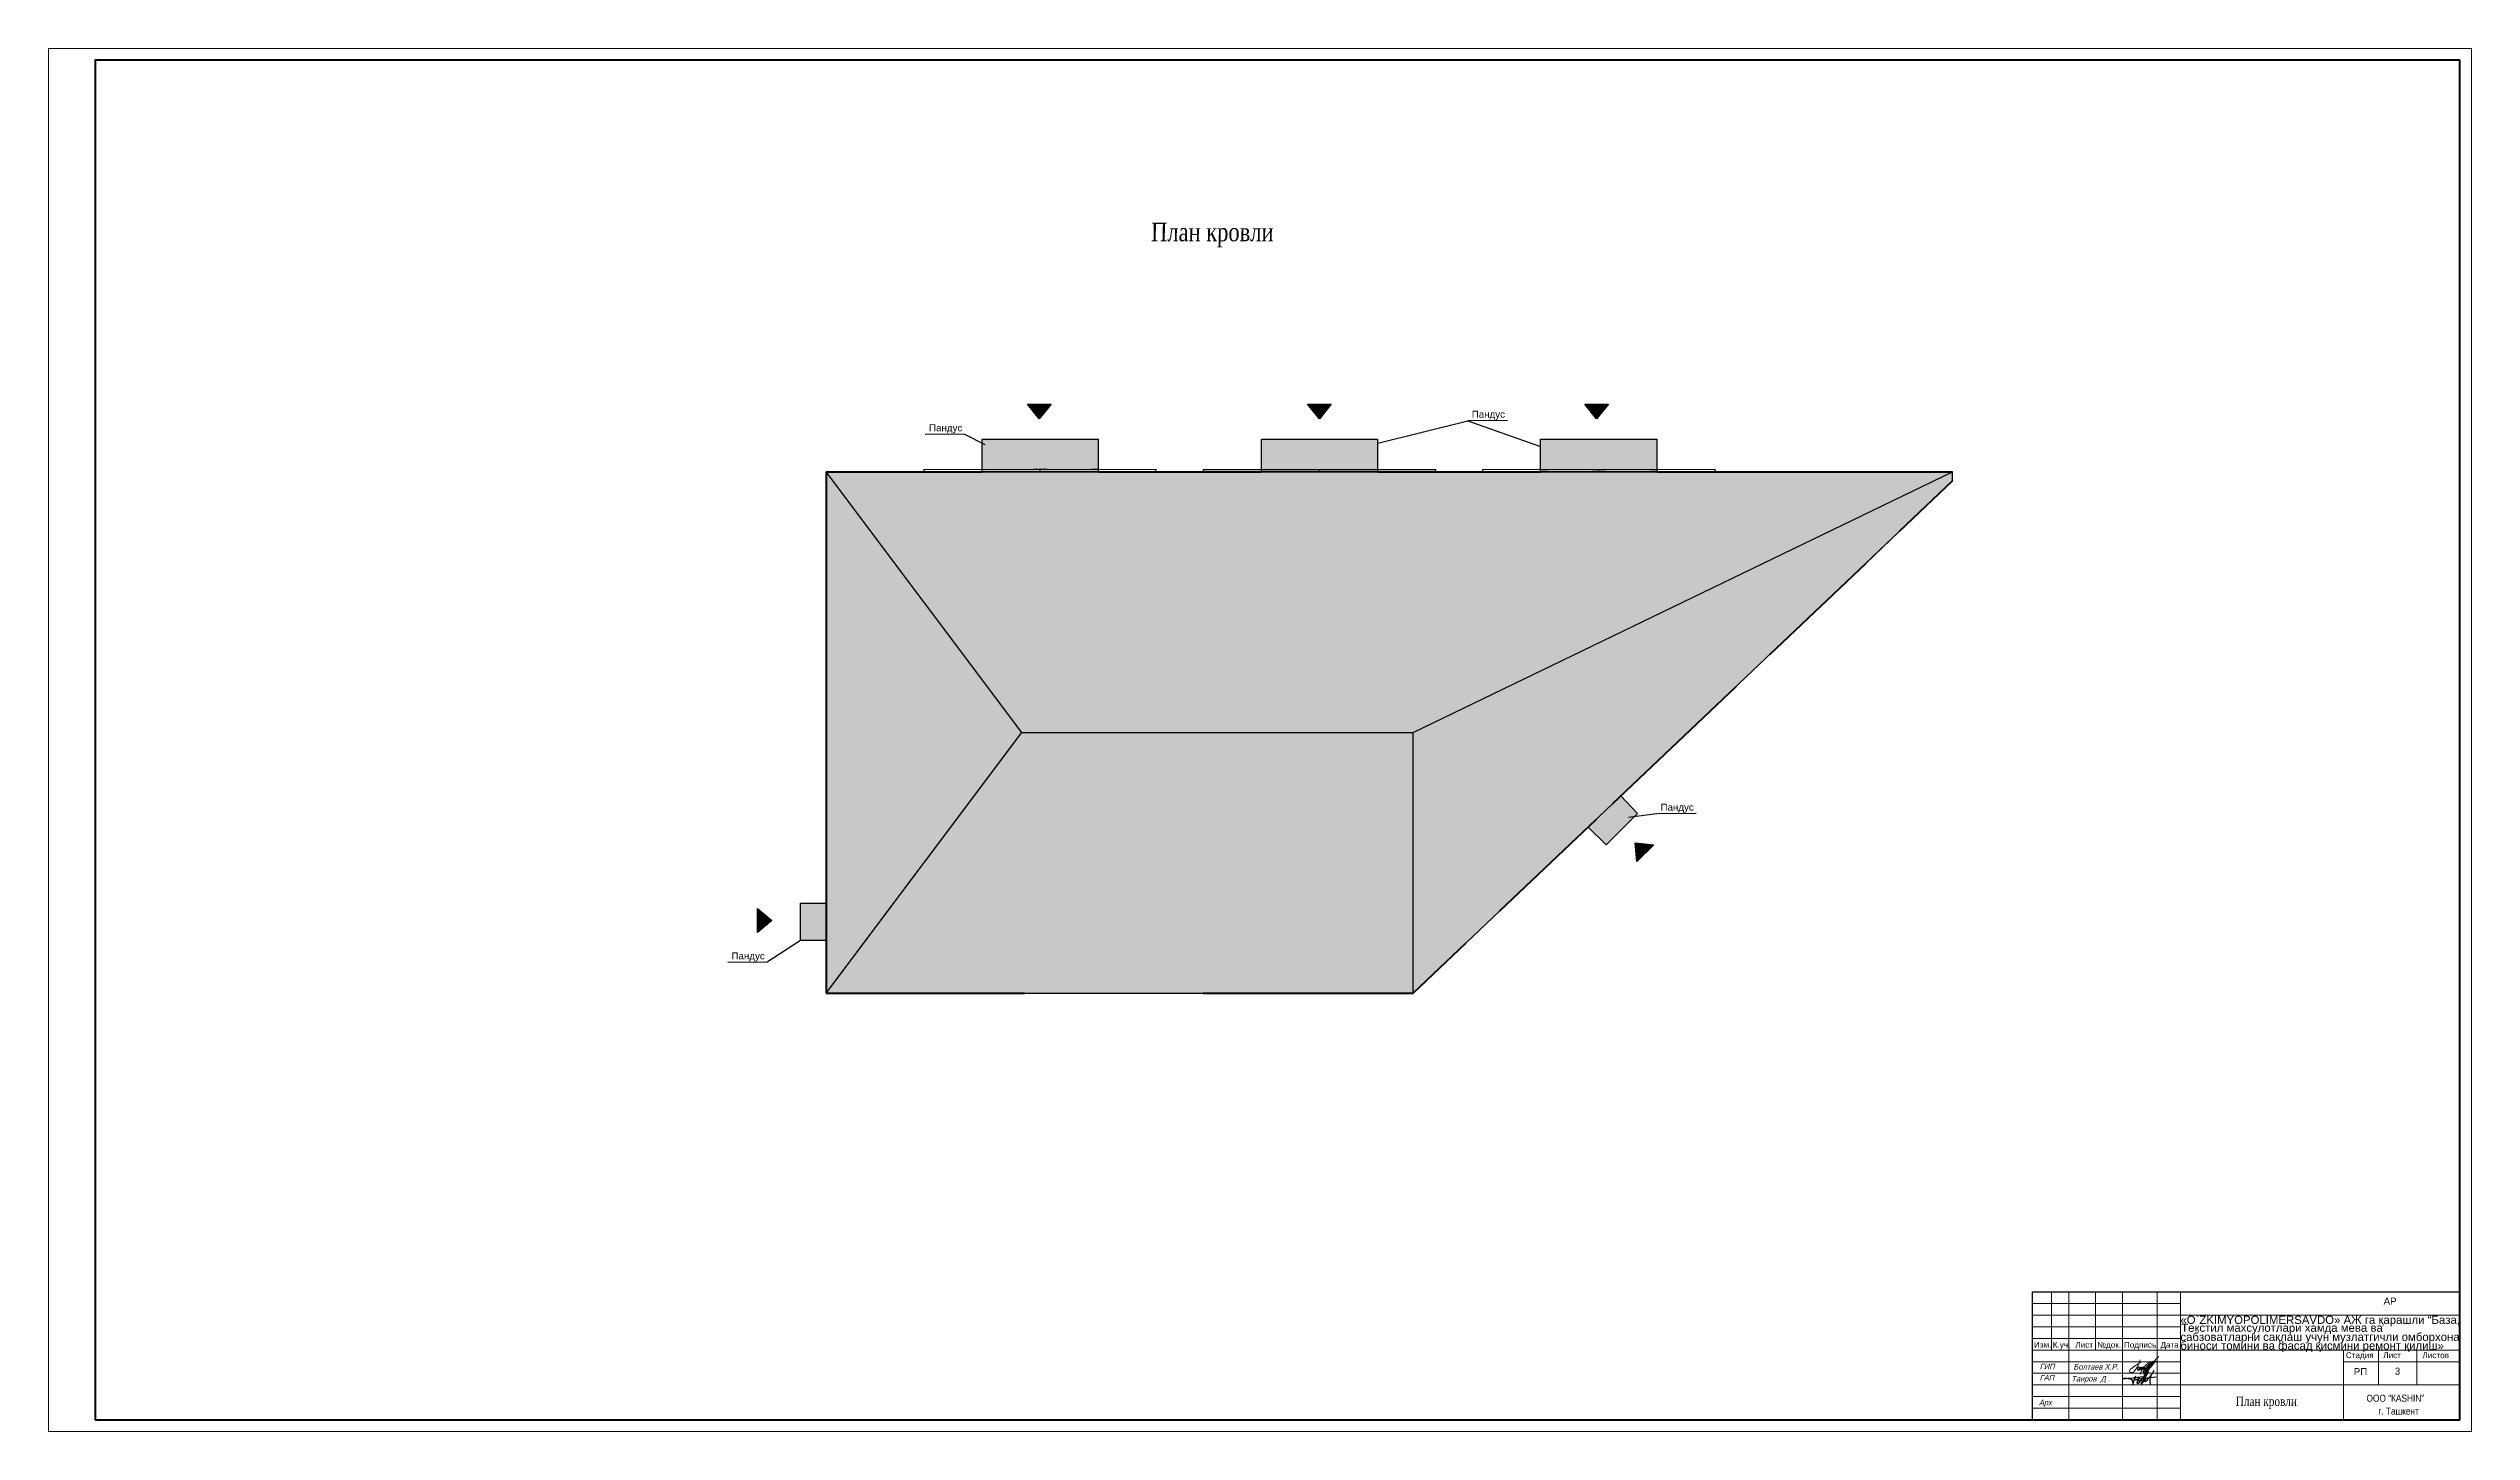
# Model space of a CAD drawing. Header units: millimetres. Extents: x 72928 to 1386960, y 320086 to 445536.
# Drawn here: x 969611 to 1073711, y 367986 to 427386 of the extents above; entities that cross this region are included whole.
import ezdxf

# ---------------------------------------------------------------- set-up
doc = ezdxf.new("R2010")
doc.units = ezdxf.units.MM
doc.layers.add('ђЂЊЉЂ', color=7, linetype='Continuous')
doc.styles.add('Fayz', font='times.ttf', dxfattribs={"width": 0.8, "oblique": 1})
doc.styles.add('ira', font='arial.ttf', dxfattribs={"height": 3})

msp = doc.modelspace()

# ---------------------------------------------------------------- texts
at = {"style": 'ira'}
for s, p in [('«O`ZKIMYOPOLIMERSAVDO» АЖ га қарашли “База,', (1061203.4, 372608.5)), ('сабзоватларни сақлаш учун музлатгичли омборхона', (1061203.4, 371874.2)), ('биноси томини ва фасад қисмини ремонт қилиш»', (1061203.4, 371502.1)), ('Текстил махсулотлари хамда мева ва ', (1061237.8, 372268.9))]:
    msp.add_text(s, height=350, dxfattribs=at).set_placement(p)
at = {"style": 'ira', "width": 0.85}
for s, p in [('OOO "КАSHIN"', (1069198.8, 369266.8)), ('г. Ташкент', (1069704.1, 368711.9))]:
    msp.add_text(s, height=300, dxfattribs=at).set_placement(p)
at = {"lineweight": 20, "attachment_point": 1, "style": 'Fayz'}
for insert, char_height in [((1016977.9, 419906.6), 800), ((1063578, 369484.8), 400)]:
    msp.add_mtext('План кровли', dxfattribs=dict(at, insert=insert, char_height=char_height))
at = {"layer": 'ђЂЊЉЂ', "color": 7, "linetype": 'Continuous', "lineweight": 20, "style": 'ira'}
for s, height, p in [('АР', 300, (1069933.8, 373436)), ('Изм.', 250, (1054912.2, 371585.9)), ('К.уч.', 250, (1055722, 371585.9)), ('Лист', 250, (1056691.3, 371585.9)), ('№док.', 250, (1057633.6, 371585.9)), ('Подпись', 250, (1058775.6, 371585.9)), ('Дата', 250, (1060348.7, 371585.9)), ('Стадия', 250, (1068313.4, 371138.4)), ('РП', 300, (1068649.7, 370408.7)), ('РП', 300, (1068649.7, 370408.7)), ('Лист', 250, (1069916.5, 371138.4)), ('Лист', 250, (1069916.5, 371138.4)), ('3', 300, (1070413.3, 370428.2)), ('Листов', 250, (1071602.6, 371138.4)), ('Листов', 250, (1071602.6, 371138.4))]:
    msp.add_text(s, height=height, dxfattribs=at).set_placement(p)
at = {"layer": 'ђЂЊЉЂ', "color": 7, "linetype": 'Continuous', "lineweight": 20, "style": 'ira', "oblique": 15, "width": 0.8}
for s, p in [('ГИП', (1055159.8, 370657.9)), ('Болтаев Х.Р.', (1056603.7, 370646.8)), ('ГАП', (1055157.2, 370177.7)), ('Таиров  Д .', (1056518.1, 370135.3)), ('Арх', (1055123.2, 369108.5))]:
    msp.add_text(s, height=240, dxfattribs=at).set_placement(p)

# ---------------------------------------------------------------- blocks, each defined once
blk = doc.blocks.new('fghgkil')
h = blk.add_hatch(color=1)
h.dxf.hatch_style = 1
h.paths.add_polyline_path([(59552, -164734), (60572, -164734), (60062, -165354)])
h = blk.add_hatch(color=1)
h.dxf.hatch_style = 1
h.paths.add_polyline_path([(71587, -164734), (72607, -164734), (72097, -165354)])
h = blk.add_hatch(color=1)
h.dxf.hatch_style = 1
h.paths.add_polyline_path([(83496, -164734), (84516, -164734), (84006, -165354)])
h = blk.add_hatch(color=254)
h.dxf.hatch_style = 1
h.paths.add_polyline_path([(57600, -167628), (57600, -166228), (62601, -166228), (62601, -167628)])
h = blk.add_hatch(color=254)
h.dxf.hatch_style = 1
h.paths.add_polyline_path([(69601, -167626), (69601, -166227), (74601, -166227), (74601, -167626)])
h = blk.add_hatch(color=254)
h.dxf.hatch_style = 1
h.paths.add_polyline_path([(81600, -167625), (81600, -166225), (86601, -166225), (86601, -167625)])
h = blk.add_hatch(color=24)
h.dxf.hatch_style = 1
h.paths.add_polyline_path([(99299, -168028), (99299, -167628), (50919, -167628), (50899, -190028), (76119, -190028)])
h = blk.add_hatch(color=254)
h.dxf.hatch_style = 1
h.paths.add_polyline_path([(83639, -182891), (85046, -181555), (85756, -182303), (84420, -183660)])
h = blk.add_hatch(color=1)
h.dxf.hatch_style = 1
h.paths.add_polyline_path([(86457, -183661), (85727, -184374), (85659, -183574)])
h = blk.add_hatch(color=254)
h.dxf.hatch_style = 1
h.paths.add_polyline_path([(49799, -187766), (49799, -186166), (50899, -186166), (50899, -187766)])
h = blk.add_hatch(color=1)
h.dxf.hatch_style = 1
h.paths.add_polyline_path([(47954, -187413), (47953, -186393), (48573, -186903)])
for p, q in [((74601, -166407), (78478, -165446)), ((80169, -165431), (78478, -165446)), ((78478, -165446), (81600, -166547)), ((56854, -166013), (55163, -166028)), ((56854, -166013), (57716, -166465)), ((57600, -167628), (57600, -166228)), ((57600, -166228), (62601, -166228)), ((62601, -167628), (62601, -166228)), ((69601, -167626), (69601, -166226)), ((69601, -166227), (74601, -166227)), ((74601, -167627), (74601, -166227)), ((81600, -167628), (81600, -166228)), ((81600, -166229), (86601, -166229)), ((86601, -167628), (86601, -166228)), ((55100, -167528), (65101, -167527)), ((55100, -167528), (55100, -167628)), ((65068, -167644), (65068, -167543)), ((67101, -167534), (77101, -167532)), ((67101, -167534), (67101, -167633)), ((77101, -167633), (77101, -167532)), ((79100, -167528), (89101, -167527)), ((79100, -167528), (79100, -167628)), ((89101, -167628), (89101, -167527)), ((59309, -178828), (50899, -167628)), ((99299, -167628), (50899, -167628)), ((57600, -167628), (62601, -167628)), ((69601, -167633), (74601, -167633)), ((76119, -178828), (99299, -167628)), ((81600, -167628), (86601, -167628)), ((84691, -181892), (99299, -168028)), ((99299, -168028), (99299, -167628)), ((95554, -171582), (97008, -170202)), ((50899, -190028), (59309, -178828)), ((59309, -178828), (76119, -178828)), ((76119, -190028), (76119, -178828)), ((76119, -190028), (84691, -181892)), ((85756, -182303), (85046, -181555)), ((83639, -182891), (84420, -183660)), ((84420, -183660), (85756, -182303)), ((86589, -182321), (85377, -182475)), ((88280, -182306), (86589, -182321)), ((49799, -187766), (49799, -186166)), ((49799, -186166), (50899, -186166)), ((49799, -187766), (48367, -188693)), ((50899, -187766), (49799, -187766)), ((48367, -188693), (46676, -188708)), ((50899, -190028), (76119, -190028))]:
    blk.add_line(p, q)
at = {"lineweight": 30}
for p, q in [((57600, -167527), (57900, -167528)), ((59801, -167527), (60401, -167527)), ((60101, -167628), (60101, -167527)), ((62301, -167527), (62601, -167527)), ((69601, -167533), (69901, -167533)), ((71801, -167533), (72401, -167533)), ((72101, -167633), (72101, -167533)), ((74301, -167533), (74601, -167533)), ((81600, -167528), (81900, -167528)), ((83801, -167528), (84401, -167528)), ((84101, -167628), (84101, -167528)), ((86301, -167528), (86601, -167528)), ((57600, -167628), (57900, -167628)), ((59801, -167628), (60401, -167628)), ((62301, -167628), (62601, -167628)), ((69601, -167633), (69901, -167633)), ((71801, -167633), (72401, -167633)), ((74301, -167633), (74601, -167633)), ((81600, -167628), (81900, -167628)), ((83801, -167628), (84401, -167628)), ((86301, -167628), (86601, -167628))]:
    blk.add_line(p, q, dxfattribs=at)
at = {"lineweight": 40}
for p, q in [((50899, -167628), (50899, -175078)), ((99299, -168028), (97008, -170202)), ((95554, -171582), (91437, -175489)), ((50899, -175078), (50899, -190028)), ((89984, -176869), (84691, -181892)), ((83965, -182582), (79828, -186508)), ((78375, -187888), (76119, -190028)), ((50899, -190028), (59419, -190028)), ((67099, -190028), (76119, -190028))]:
    blk.add_line(p, q, dxfattribs=at)
for points in [[(59552, -164734), (60572, -164734), (60062, -165354), (60062, -165354)], [(71587, -164734), (72607, -164734), (72097, -165354), (72097, -165354)], [(83496, -164734), (84516, -164734), (84006, -165354), (84006, -165354)], [(86457, -183661), (85727, -184374), (85659, -183574), (85659, -183574)], [(47954, -187413), (47953, -186393), (48573, -186903), (48573, -186903)]]:
    blk.add_lwpolyline(points, close=True)
for points in [[(50919, -167628), (57600, -167628)], [(62603, -167628), (69600, -167628)], [(74601, -167628), (81600, -167628)], [(86601, -167628), (99299, -167628)]]:
    blk.add_lwpolyline(points, dxfattribs=at)
at = {"lineweight": 20, "style": 'ira'}
for p in [(78639, -165313), (55324, -165895), (86750, -182188), (46837, -188575)]:
    blk.add_text('Пандус', height=300, dxfattribs=at).set_placement(p)
blk = doc.blocks.new('fhdfghf')
at = {"color": 5, "lineweight": 20}
blk.add_line((664280, -199007, -14), (664210, -199108, -14), dxfattribs=at)
for centre, radius, start, end in [((663150, -198412, -14), 1223, 319.465, 345.13222), ((667650, -201327, -14), 3722, 132.67819, 148.13498), ((666784, -200665, -14), 2676, 135.4958, 147.17844), ((665234, -199150, -14), 419, 117.72591, 141.49444), ((663973, -199211, -14), 102, 115.60321, 197.52976), ((663964, -199145, -14), 131, 228.12548, 331.88384), ((665360, -200861, -14), 2253, 116.52499, 129.39953), ((664258, -199149, -14), 63.1, 140.30017, 221.08227), ((664303, -199184, -14), 47.6, 124.86592, 181.7353), ((664387, -199157, -14), 112, 104.09821, 173.48119), ((664061, -198796, -14), 409, 301.62839, 317.30708), ((664304, -199134, -14), 30.6, 199.47047, 297.42016), ((664222, -198955, -14), 228, 294.9657, 331.78019), ((665091, -199543, -14), 789, 115.62125, 166.41289), ((664386, -199103, -14), 47.3, 230.28369, 302.13672), ((664347, -199062, -14), 18.5, 323.16135, 47.56506), ((664453, -199112, -14), 18.7, 151.33638, 325.71884), ((664538, -199262, -14), 86.9, 159.66949, 162.70652), ((665482, -199822, -14), 1184, 126.22001, 150.11417), ((665071, -199693, -14), 830, 130.33093, 136.57434), ((664516, -199105, -14), 24, 157.93366, 322.14584), ((664556, -199250, -14), 37.2, 153.64696, 295.56335), ((664604, -199274, -14), 91.5, 139.06414, 153.56741), ((664456, -199098, -14), 219, 302.00002, 323.63443), ((664699, -199257, -14), 71.4, 150.63485, 202.47397), ((660730, -195797, -14), 5196, 318.6511, 323.48771)]:
    blk.add_arc(centre, radius, start, end, dxfattribs=at)
at = {"color": 5}
for centre, radius, start, end in [((664605, -199261, -14), 277, 133.44316, 153.71279), ((664418, -199065, -14), 5.37, 20.55043, 127.12834), ((664493, -199251, -14), 41.1, 159.02865, 264.31921), ((664469, -199173, -14), 121, 279.65503, 322.38926), ((664817, -198912, -14), 57, 48.03481, 133.19568), ((664817, -198912, -14), 57, 321.80716, 323.5871)]:
    blk.add_arc(centre, radius, start, end, dxfattribs=at)
blk = doc.blocks.new('hfgjfj')
at = {"color": 5}
for p, q in [((665018, -199469, -14), (664098, -199571, -14)), ((664098, -199571, -14), (664547, -199648, -14)), ((664168, -199728, -14), (664208, -199682, -14)), ((664330, -199647, -14), (664274, -199719, -14)), ((664518, -199405, -14), (664330, -199647, -14)), ((664375, -199772, -14), (664698, -199224, -14)), ((664698, -199224, -14), (664518, -199405, -14)), ((664573, -199518, -14), (664523, -199598, -14))]:
    blk.add_line(p, q, dxfattribs=at)
for centre, radius, start, end in [((663681, -200296, -14), 765, 80.74917, 98.77163), ((663589, -199533, -14), 25.4, 195.37878, 273.8454), ((683781, -375645, -14), 177240, 96.26802, 96.54112), ((663775, -199926, -14), 386, 57.49465, 85.66489), ((663922, -199679, -14), 98.8, 346.77694, 52.84546), ((665794, -200195, -14), 1832, 155.33856, 167.762), ((664239, -199701, -14), 39.4, 127.56812, 331.95321), ((663049, -199001, -14), 1345, 329.55013, 338.11727), ((664465, -199629, -14), 235, 143.93274, 183.58341), ((664284, -199499, -14), 13, 347.87873, 134.53888), ((667480, -201984, -14), 3812, 139.68572, 144.53185), ((664577, -199631, -14), 63.2, 148.96163, 194.99001), ((664537, -199599, -14), 53.2, 246.62258, 307.87123), ((663824, -198697, -14), 1203, 308.33184, 335.92367), ((665310, -199648, -14), 570, 155.28531, 192.31287)]:
    blk.add_arc(centre, radius, start, end, dxfattribs=at)

# ---------------------------------------------------------------- linework, layer by layer
at = {"lineweight": 20}
for p, q in [((1055668.3, 373986.1), (1055668.3, 371486.1)), ((1057561.2, 373986.1), (1057561.2, 371486.1))]:
    msp.add_line(p, q, dxfattribs=at)
msp.add_lwpolyline([(969611.2, 367986.1), (1073711.2, 367986.1), (1073711.2, 427386.1), (969611.2, 427386.1)], close=True, dxfattribs=at)
at = {"lineweight": 40}
msp.add_lwpolyline([(971611.2, 368486.1), (1073211.2, 368486.1), (1073211.2, 426886.1), (971611.2, 426886.1)], close=True, dxfattribs=at)
at = {"lineweight": 30}
msp.add_lwpolyline([(1054844.7, 368486.1), (1054844.7, 373986.1), (1073211.2, 373986.1)], dxfattribs=at)
at = {"layer": 'ђЂЊЉЂ', "color": 7, "linetype": 'Continuous', "lineweight": 20}
for p, q in [((1054844.7, 373986.1), (1073211.2, 373986.1)), ((1054844.7, 368486.1), (1054844.7, 373986.1)), ((1058711.2, 373986.1), (1058711.2, 371986.1)), ((1060211.2, 373986.1), (1060211.2, 368486.1)), ((1061211.2, 373986.1), (1061211.2, 368486.1)), ((1061211.2, 373486.1), (1054844.7, 373486.1)), ((1061211.2, 372986.1), (1054844.7, 372986.1)), ((1073211.2, 372986.1), (1061211.2, 372986.1)), ((1061211.2, 372486.1), (1054844.7, 372486.1)), ((1061211.2, 371986.1), (1054844.7, 371986.1)), ((1058711.2, 372486.1), (1058711.2, 368486.1)), ((1061211.2, 371486.1), (1054844.7, 371486.1)), ((1061211.2, 370986.1), (1054844.7, 370986.1)), ((1073211.2, 371486.1), (1061211.2, 371486.1)), ((1068211.2, 368486.1), (1068211.2, 371486.1)), ((1073211.2, 370986.1), (1068211.2, 370986.1)), ((1069711.2, 371486.1), (1069711.2, 369986.1)), ((1071366.6, 371486.1), (1071366.6, 369986.1)), ((1071366.6, 371486.1), (1071366.6, 369986.1)), ((1061211.2, 370486.1), (1054844.7, 370486.1)), ((1061211.2, 369986.1), (1054844.7, 369986.1)), ((1073211.2, 369986.1), (1061211.2, 369986.1)), ((1061211.2, 369486.1), (1054844.7, 369486.1)), ((1061211.2, 368986.1), (1054844.7, 368986.1))]:
    msp.add_line(p, q, dxfattribs=at)
at = {"layer": 'ђЂЊЉЂ', "linetype": 'Continuous', "lineweight": 20}
msp.add_line((1056411.2, 373986.1), (1056411.2, 368486.1), dxfattribs=at)

# ---------------------------------------------------------------- block references
msp.add_blockref('fghgkil', (952118.2, 576838.1))
at = {"lineweight": 30}
for name in ['hfgjfj', 'fhdfghf']:
    msp.add_blockref(name, (395146.9, 569792.8, 14.3), dxfattribs=at)

msp.set_redraw_order([(e.dxf.handle, doc.entitydb.next_handle()) for e in msp.query("TEXT MTEXT ATTDEF DIMENSION ARC_DIMENSION")])  # texts and dimensions are drawn at this point

doc.saveas('drawing.dxf')
